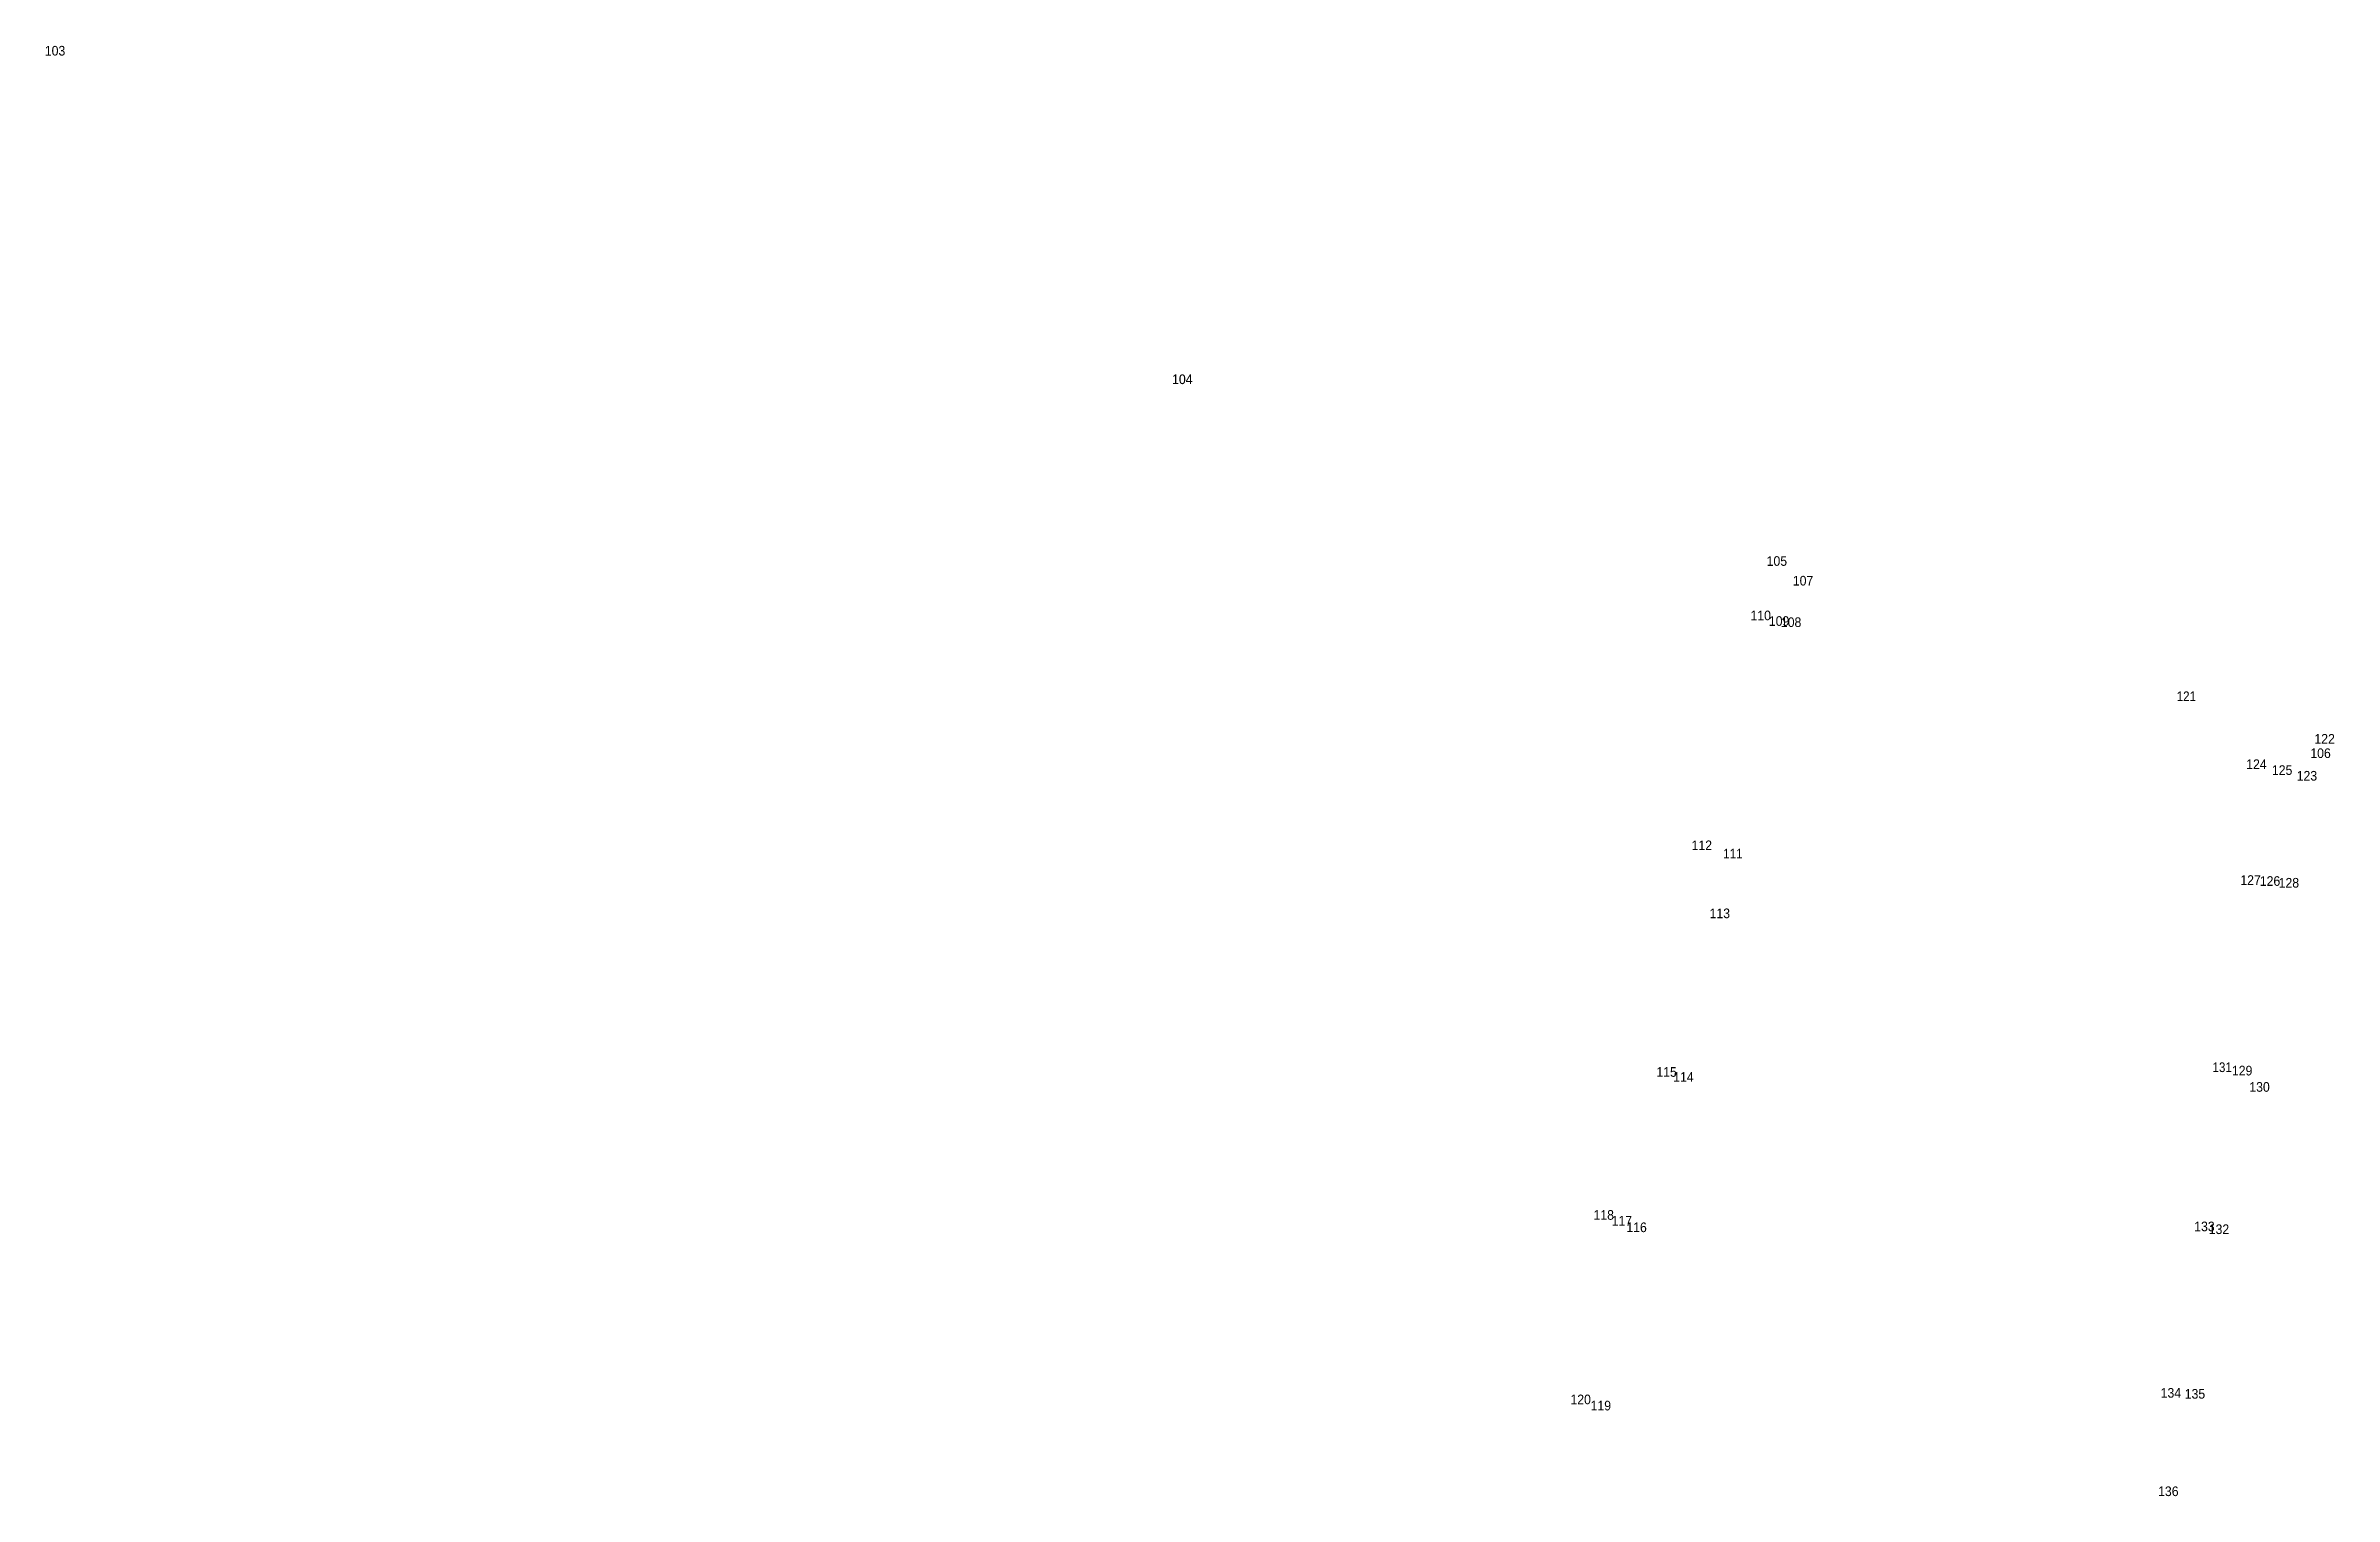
# Model space of a CAD drawing. Header units: metres. Extents: x -2 to 548739, y 548678 to 1844292.
# Drawn here: x 548458.6 to 548695.8, y 1837848.7 to 1837999.1 of the extents above; entities that cross this region are included whole.
import ezdxf
from ezdxf.enums import TextEntityAlignment as Align

# ---------------------------------------------------------------- set-up
doc = ezdxf.new("R2010")
doc.units = ezdxf.units.M
doc.header["$LTSCALE"] = 0.4
doc.layers.add('12', color=7, linetype='Continuous')

msp = doc.modelspace()

# ---------------------------------------------------------------- texts
at = {"layer": '12'}
for s, width, p in [('103', 0.95, (548459.61, 1837998.07)), ('103', 0.95, (548459.61, 1837998.07)), ('104', 0.95, (548576.44, 1837964.02)), ('104', 0.95, (548576.44, 1837964.02)), ('104', 0.95, (548576.45, 1837964.02)), ('105', 0.95, (548638.065, 1837945.18)), ('107', 0.95, (548640.78, 1837943.14)), ('110', 0.95, (548636.39, 1837939.54)), ('109', 0.95, (548638.295, 1837938.96)), ('108', 0.95, (548639.54, 1837938.84)), ('121', 0.9, (548680.505, 1837931.16)), ('106', 0.95, (548694.415, 1837925.26)), ('122', 0.95, (548694.835, 1837926.75)), ('124', 0.95, (548687.77, 1837924.12)), ('125', 0.95, (548690.435, 1837923.51)), ('123', 0.95, (548693, 1837922.92)), ('112', 0.95, (548630.285, 1837915.71)), ('111', 0.9, (548633.505, 1837914.85)), ('127', 0.95, (548687.16, 1837912.11)), ('126', 0.95, (548689.175, 1837912.01)), ('128', 0.95, (548691.13, 1837911.83)), ('113', 0.95, (548632.15, 1837908.66)), ('115', 0.95, (548626.635, 1837892.22)), ('131', 0.9, (548684.215, 1837892.71)), ('129', 0.95, (548686.285, 1837892.36)), ('114', 0.95, (548628.38, 1837891.7)), ('130', 0.95, (548688.09, 1837890.67)), ('118', 0.95, (548620.12, 1837877.4)), ('117', 0.95, (548622, 1837876.8)), ('116', 0.95, (548623.525, 1837876.12)), ('133', 0.95, (548682.38, 1837876.21)), ('132', 0.95, (548683.885, 1837875.92)), ('134', 0.95, (548678.9, 1837858.96)), ('135', 0.95, (548681.395, 1837858.86)), ('120', 0.95, (548617.73, 1837858.28)), ('119', 0.95, (548619.815, 1837857.64)), ('136', 0.95, (548678.635, 1837848.76))]:
    msp.add_text(s, height=1, dxfattribs=dict(at, width=width)).set_placement(p, align=Align.CENTER)

doc.saveas('drawing.dxf')
